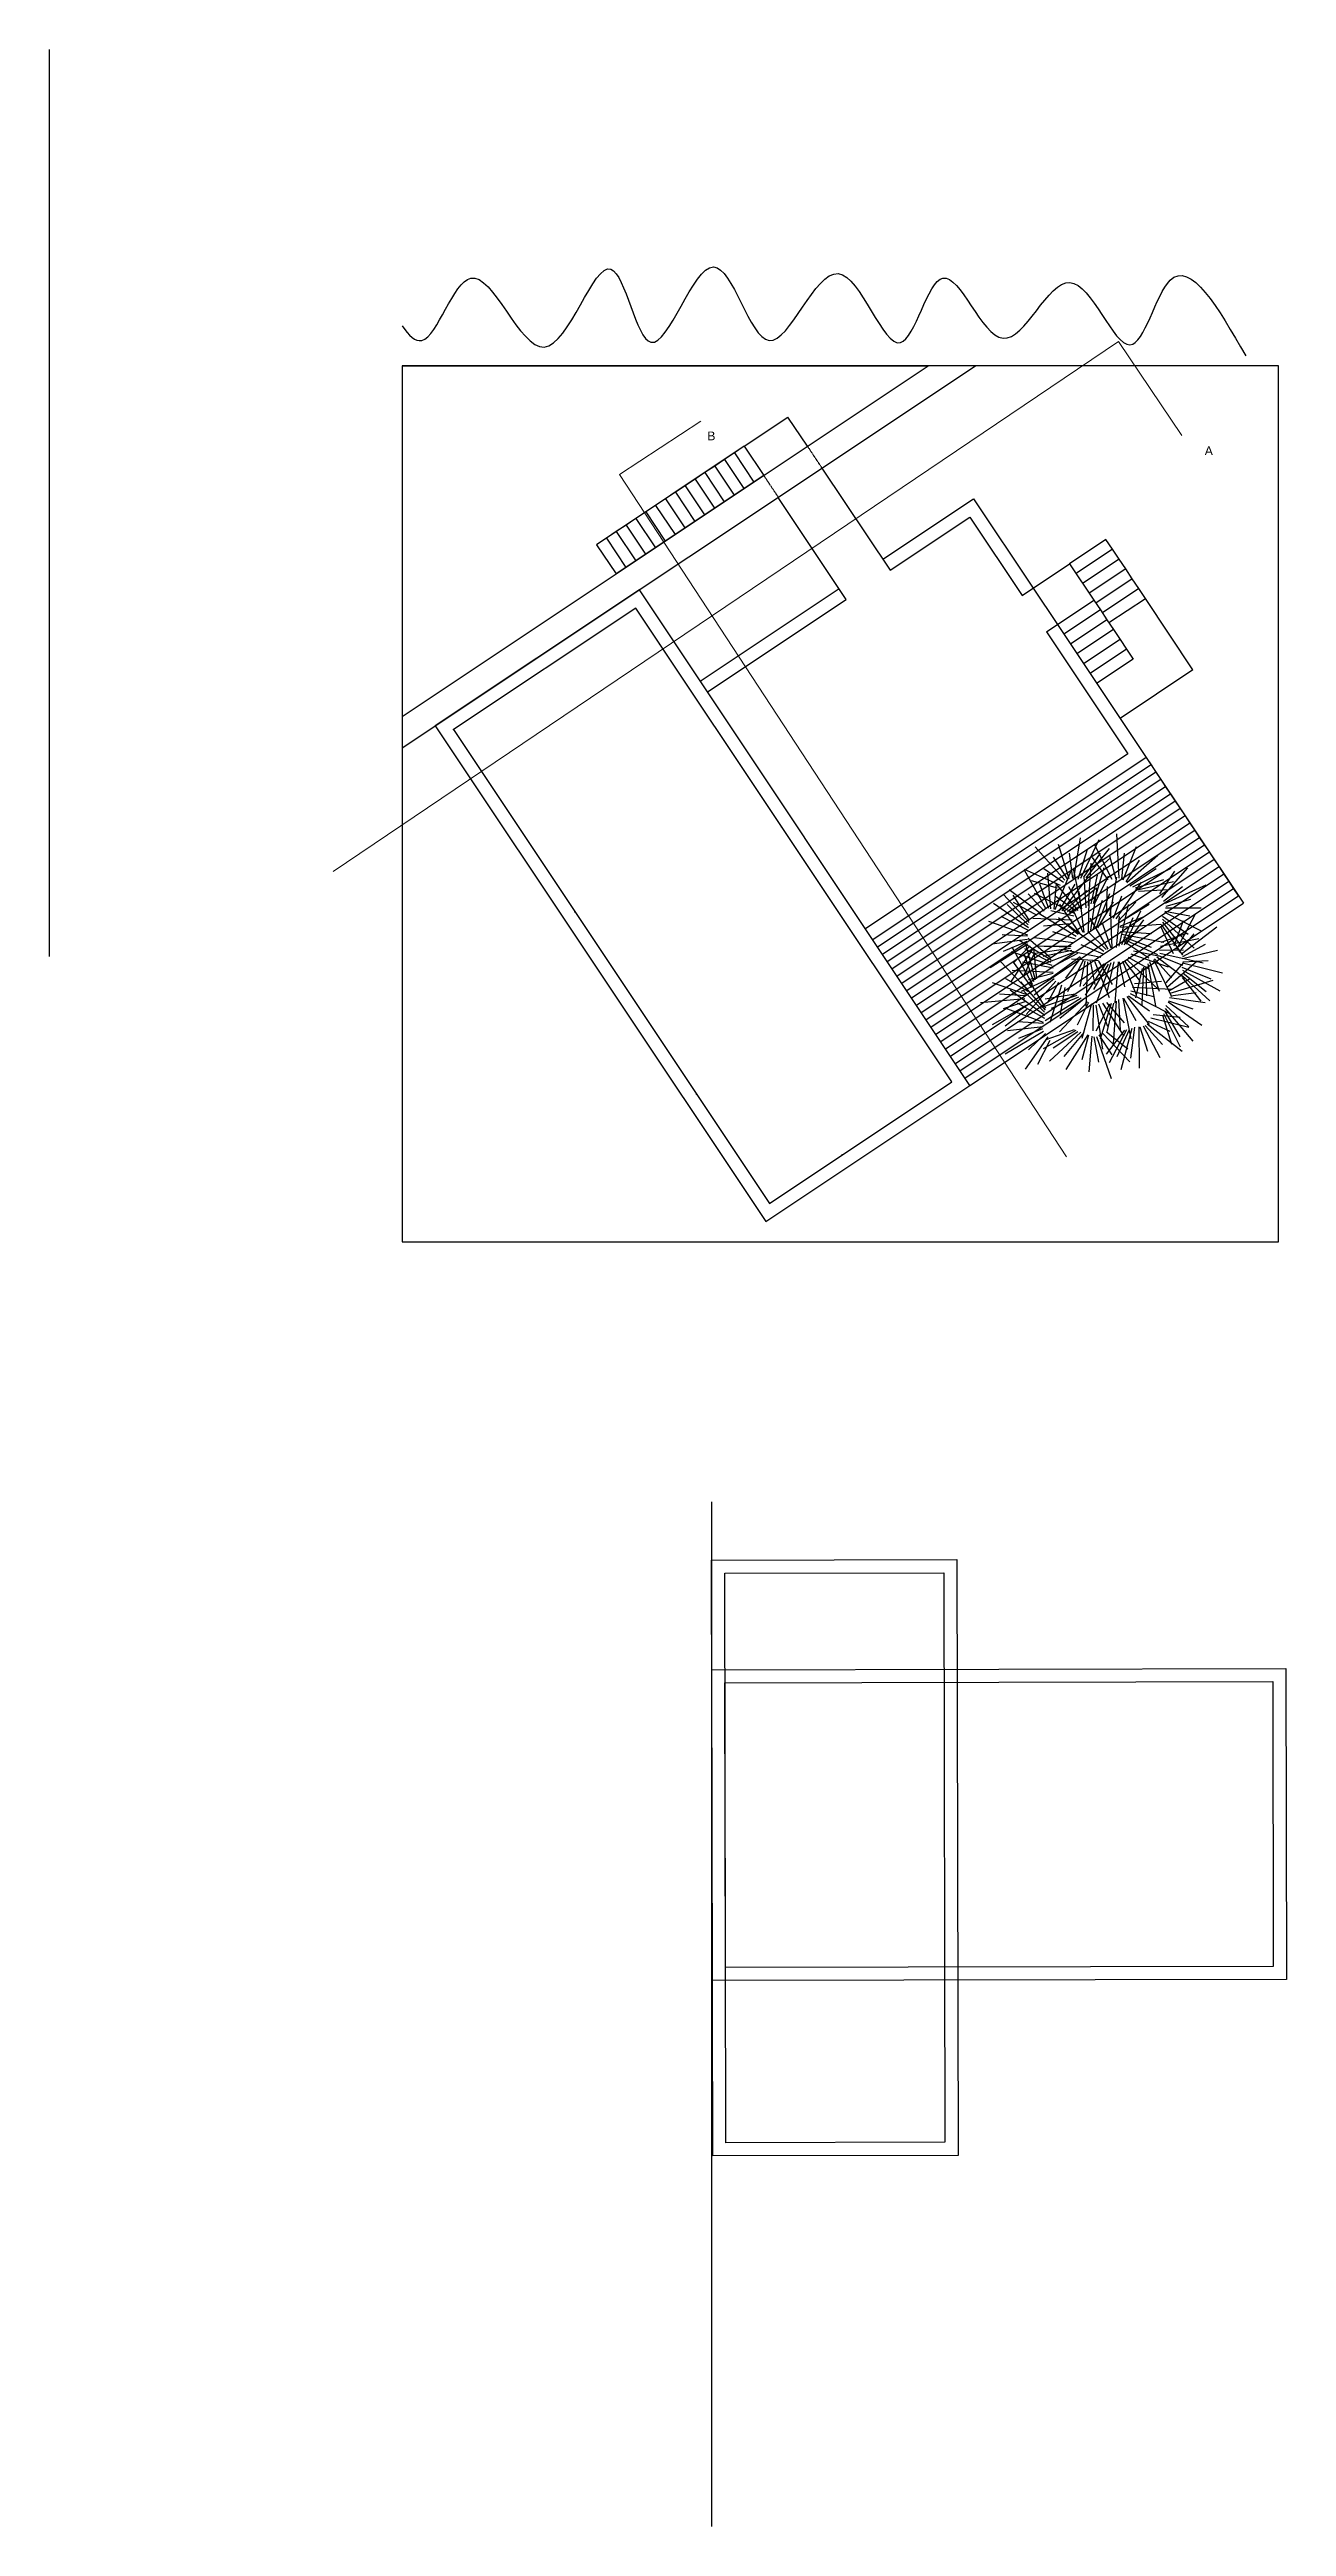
# Model space of a CAD drawing. Header units: inches. Extents: x -902 to 12417, y -2973 to 6117.
# Drawn here: x 2507 to 5330, y 462 to 6117 of the extents above; entities that cross this region are included whole.
import ezdxf

# ---------------------------------------------------------------- set-up
doc = ezdxf.new("R2010")
doc.units = ezdxf.units.IN
doc.header["$MEASUREMENT"] = 0
doc.linetypes.add('ACAD_ISO07W100', pattern=[3, 0, -3])
doc.linetypes.add('DOT2', pattern=[0.125, 0, -0.125])
doc.layers.add('FIORI', color=7, linetype='Continuous', lineweight=0, true_color=0xeb00eb)
doc.layers.add('PIANTE', color=7, linetype='Continuous', true_color=0x007a00)
doc.styles.get("Standard").update_dxf_attribs({"font": 'arial.ttf'})

msp = doc.modelspace()

# ---------------------------------------------------------------- texts
at = {"ltscale": 0.5, "char_height": 20, "attachment_point": 1}
for s, width, insert in [('B', 0.892, (4008, 5244.9)), ('A', 0.582, (5143.2, 5211.1))]:
    msp.add_mtext_dynamic_manual_height_columns(s, width=width, gutter_width=1, heights=[0], dxfattribs=dict(at, insert=insert))

# ---------------------------------------------------------------- blocks, each defined once
blk = doc.blocks.new('albero')
for p, q in [((69.828, 34.754), (69.986, 35.68)), ((69.994, 34.761), (70.406, 35.646)), ((70.862, 34.76), (70.815, 35.777)), ((69.627, 34.716), (68.951, 35.476)), ((69.684, 34.747), (69.365, 35.243)), ((69.728, 34.746), (69.484, 35.528)), ((69.806, 34.755), (69.733, 35.333)), ((69.927, 34.74), (70.145, 35.421)), ((70.061, 34.781), (70.442, 35.335)), ((70.116, 34.768), (70.644, 35.44)), ((70.16, 34.767), (70.671, 35.229)), ((70.169, 34.132), (70.225, 35.107)), ((70.613, 34.725), (70.26, 35.232)), ((70.707, 34.732), (70.3, 35.533)), ((70.8, 34.739), (70.65, 35.262)), ((70.925, 34.749), (70.99, 35.335)), ((70.959, 34.72), (71.261, 35.481)), ((71.025, 34.678), (71.332, 35.173)), ((71.042, 34.664), (71.747, 35.283)), ((69.524, 34.597), (68.704, 34.963)), ((69.2, 34.052), (68.704, 34.941)), ((69.456, 34.532), (68.863, 34.704)), ((69.262, 34.071), (69.058, 34.624)), ((69.593, 34.661), (69.147, 34.973)), ((69.305, 34.06), (69.236, 34.876)), ((69.382, 34.052), (69.437, 34.631)), ((69.404, 34.046), (69.759, 34.915)), ((69.927, 34.02), (69.411, 34.657)), ((69.498, 34.011), (69.858, 34.628)), ((69.568, 34.016), (70.162, 34.791)), ((69.688, 33.997), (70.349, 34.539)), ((69.996, 34.057), (69.715, 34.567)), ((70.017, 34.065), (69.822, 34.983)), ((70.114, 34.088), (70.066, 34.801)), ((70.222, 33.577), (70.363, 34.543)), ((70.223, 34.175), (70.373, 34.831)), ((70.279, 34.184), (70.522, 35.003)), ((70.321, 34.199), (70.625, 34.817)), ((70.577, 33.952), (70.601, 34.569)), ((70.656, 33.901), (70.814, 34.786)), ((70.796, 33.83), (71.372, 34.67)), ((71.11, 34.59), (71.708, 34.982)), ((71.175, 34.564), (72.052, 34.993)), ((71.24, 34.538), (71.884, 34.729)), ((71.274, 34.493), (72.107, 34.683)), ((71.308, 34.464), (71.996, 34.502)), ((71.797, 34.406), (72.138, 34.921)), ((71.838, 34.322), (72.433, 34.995)), ((71.88, 34.237), (72.31, 34.569)), ((71.921, 34.188), (72.849, 34.607)), ((68.8, 33.627), (67.995, 34.18)), ((68.813, 33.749), (68.237, 34.38)), ((68.791, 33.697), (68.308, 34.164)), ((69.074, 33.958), (68.352, 34.493)), ((68.821, 33.792), (68.45, 34.372)), ((68.993, 33.91), (68.451, 34.206)), ((69.154, 34.006), (68.787, 34.407)), ((69.845, 33.955), (68.935, 34.412)), ((69.884, 33.429), (69.018, 33.964)), ((69.832, 33.891), (69.304, 34.016)), ((69.885, 34.005), (69.406, 34.348)), ((69.972, 33.487), (69.514, 34.166)), ((69.637, 34.022), (70.129, 34.48)), ((69.731, 33.987), (70.33, 34.327)), ((70.044, 33.518), (69.808, 34.05)), ((70.065, 33.523), (69.951, 34.455)), ((70.164, 33.538), (70.178, 34.253)), ((70.281, 33.616), (70.487, 34.256)), ((70.337, 33.619), (70.65, 34.414)), ((70.38, 33.631), (70.737, 34.22)), ((70.707, 33.168), (70.664, 34.106)), ((70.735, 33.851), (70.93, 34.358)), ((70.84, 33.783), (71.245, 34.211)), ((70.849, 33.74), (71.55, 34.165)), ((70.868, 33.209), (71.081, 34.162)), ((70.985, 33.243), (71.358, 34.012)), ((71.898, 33.985), (72.734, 33.558)), ((71.906, 34.006), (72.479, 33.903)), ((71.92, 34.083), (72.739, 34.083)), ((71.935, 34.125), (72.503, 34.281)), ((72.178, 33.142), (72.602, 33.934)), ((68.779, 33.462), (67.892, 33.771)), ((68.809, 33.558), (68.174, 33.885)), ((68.775, 33.441), (68.193, 33.464)), ((69.307, 32.934), (68.789, 33.387)), ((69.793, 33.806), (68.895, 33.844)), ((69.82, 33.285), (68.929, 33.401)), ((69.753, 33.721), (69.139, 33.662)), ((69.866, 33.367), (69.351, 33.537)), ((69.929, 33.475), (69.482, 33.859)), ((70.519, 33.087), (69.696, 33.686)), ((70.567, 33.13), (70.15, 33.547)), ((70.611, 33.138), (70.205, 33.85)), ((70.685, 33.164), (70.491, 33.713)), ((70.806, 33.175), (70.874, 33.887)), ((70.877, 33.666), (71.42, 33.876)), ((70.881, 33.645), (71.818, 33.714)), ((70.892, 33.545), (71.605, 33.497)), ((70.928, 33.485), (71.886, 33.298)), ((70.929, 33.244), (71.182, 33.866)), ((70.963, 33.425), (71.593, 33.189)), ((70.964, 33.368), (71.743, 33.017)), ((71.029, 33.251), (71.429, 33.811)), ((71.806, 33.209), (72.686, 33.387)), ((71.811, 33.664), (72.1, 33.038)), ((71.824, 33.301), (72.406, 33.506)), ((71.826, 33.706), (72.309, 33.002)), ((71.854, 33.755), (72.269, 33.226)), ((71.855, 33.895), (72.44, 33.483)), ((71.855, 33.825), (72.577, 33.167)), ((72.119, 33.215), (72.333, 33.794)), ((72.237, 33.069), (72.58, 33.491)), ((72.289, 33.031), (73.097, 33.65)), ((68.784, 33.258), (67.922, 32.717)), ((68.771, 33.362), (67.959, 33.251)), ((68.8, 32.192), (68.149, 32.87)), ((68.762, 33.319), (68.22, 33.087)), ((68.885, 33.137), (68.388, 32.389)), ((69.333, 32.769), (68.406, 33.076)), ((68.893, 32.33), (68.426, 33.187)), ((68.832, 33.215), (68.452, 32.827)), ((68.87, 32.264), (68.452, 32.844)), ((69.311, 32.89), (68.582, 33.336)), ((69.361, 32.705), (68.66, 32.843)), ((68.937, 33.059), (68.67, 32.502)), ((68.917, 32.396), (68.698, 33.031)), ((69.305, 32.833), (68.71, 33.147)), ((68.96, 32.432), (68.733, 33.256)), ((69.755, 33.154), (68.909, 33.035)), ((68.987, 32.467), (68.919, 33.153)), ((69.848, 33.075), (68.938, 32.722)), ((69.724, 33.185), (69.036, 33.206)), ((69.786, 33.107), (69.128, 32.971)), ((69.773, 33.204), (69.155, 33.198)), ((69.973, 32.964), (69.217, 32.407)), ((69.911, 33.043), (69.282, 32.704)), ((70.444, 32.949), (69.564, 33.132)), ((69.988, 32.948), (69.64, 32.482)), ((70.05, 32.901), (69.685, 32.168)), ((70.391, 32.872), (69.775, 32.913)), ((70.081, 32.869), (69.967, 32.291)), ((70.497, 33.027), (69.995, 33.236)), ((70.512, 32.806), (70.043, 32.302)), ((70.557, 32.809), (70.089, 32.094)), ((70.144, 32.853), (70.105, 31.836)), ((70.207, 32.868), (70.312, 32.335)), ((70.613, 32.801), (70.281, 32.216)), ((70.301, 32.868), (70.638, 32.035)), ((70.678, 32.827), (70.343, 31.91)), ((70.394, 32.867), (70.703, 32.332)), ((70.743, 32.853), (70.584, 32.156)), ((70.843, 32.848), (70.765, 31.912)), ((70.865, 32.849), (70.987, 32.28)), ((70.941, 32.865), (71.252, 32.107)), ((70.974, 33.325), (71.545, 32.94)), ((70.986, 32.867), (71.346, 32.401)), ((71.039, 32.904), (71.778, 32.204)), ((71.069, 32.961), (71.539, 32.689)), ((71.131, 33.031), (71.98, 32.737)), ((71.194, 33.101), (71.799, 32.981)), ((71.519, 32.803), (71.697, 31.843)), ((71.561, 32.858), (71.779, 32.178)), ((71.65, 32.904), (72.059, 32.059)), ((71.669, 32.917), (72.063, 32.489)), ((71.727, 32.969), (72.379, 32.474)), ((71.763, 32.994), (72.311, 32.775)), ((71.788, 33.117), (72.331, 33.122)), ((71.791, 33.052), (72.783, 32.826)), ((71.938, 32.371), (72.344, 32.836)), ((71.968, 32.282), (72.646, 32.871)), ((72.312, 32.928), (73.11, 33.115)), ((72.313, 32.828), (73.225, 32.603)), ((72.315, 32.85), (72.897, 32.881)), ((72.317, 32.972), (72.834, 33.254)), ((68.747, 32.107), (67.973, 32.375)), ((68.786, 32.175), (68.278, 32.46)), ((69.358, 32.605), (68.421, 32.655)), ((69.181, 31.75), (68.623, 32.397)), ((69.378, 32.507), (68.63, 32.173)), ((69.42, 32.41), (68.743, 31.65)), ((69.36, 32.583), (68.795, 32.444)), ((69.191, 31.794), (68.836, 32.384)), ((69.382, 32.463), (68.926, 32.089)), ((69.478, 32.382), (69.221, 31.904)), ((69.55, 32.322), (69.282, 31.465)), ((69.622, 32.262), (69.521, 31.653)), ((71.173, 32.274), (72.07, 32.229)), ((71.213, 32.359), (71.828, 32.413)), ((71.387, 32.701), (71.239, 32.028)), ((71.424, 32.726), (71.384, 31.872)), ((71.476, 32.747), (71.487, 32.075)), ((71.998, 32.193), (72.468, 32.465)), ((72.032, 32.138), (73.008, 32.43)), ((72.292, 32.73), (72.955, 32.463)), ((72.302, 32.495), (72.726, 31.952)), ((72.306, 32.54), (72.938, 31.964)), ((72.308, 32.662), (73.161, 32.187)), ((72.323, 32.593), (72.848, 32.174)), ((68.712, 32.008), (67.698, 31.916)), ((68.746, 31.855), (67.964, 31.413)), ((68.72, 32.072), (68.131, 32.111)), ((68.735, 31.948), (68.22, 31.775)), ((69.14, 31.465), (68.262, 31.797)), ((68.757, 31.761), (68.267, 31.386)), ((69.166, 31.629), (68.376, 32.203)), ((69.173, 31.56), (68.547, 31.904)), ((69.159, 31.699), (68.688, 32.178)), ((69.896, 32.085), (69.087, 31.81)), ((70.002, 32.024), (69.174, 31.508)), ((69.86, 32.11), (69.179, 32.002)), ((69.935, 32.044), (69.314, 31.788)), ((70.145, 31.939), (69.507, 31.25)), ((70.07, 32.005), (69.515, 31.554)), ((70.163, 31.926), (69.909, 31.403)), ((70.233, 31.891), (70.011, 31.103)), ((70.27, 31.866), (70.266, 31.277)), ((70.642, 31.886), (70.332, 31.27)), ((70.334, 31.862), (70.485, 30.855)), ((70.393, 31.889), (70.596, 31.384)), ((70.683, 31.9), (70.434, 31.083)), ((70.485, 31.905), (70.972, 31.151)), ((70.578, 31.922), (70.981, 31.455)), ((70.739, 31.909), (70.584, 31.254)), ((70.794, 31.952), (70.73, 30.977)), ((70.85, 31.995), (70.892, 31.282)), ((70.947, 32.018), (71.134, 31.097)), ((70.968, 32.025), (71.244, 31.513)), ((71.037, 32.061), (71.547, 31.421)), ((71.079, 32.076), (71.555, 31.729)), ((71.12, 32.126), (72.026, 31.661)), ((71.133, 32.189), (71.66, 32.06)), ((71.874, 31.673), (72.26, 30.911)), ((71.909, 31.717), (72.25, 31.138)), ((71.918, 31.787), (72.547, 31.039)), ((71.928, 31.856), (72.453, 31.371)), ((71.983, 31.94), (72.755, 31.406)), ((71.993, 31.96), (72.547, 31.782)), ((72.017, 32.034), (72.829, 31.925)), ((72.037, 32.074), (72.621, 32.153)), ((69.14, 31.261), (68.264, 30.742)), ((69.129, 31.365), (68.315, 31.275)), ((69.135, 31.443), (68.554, 31.482)), ((69.119, 31.322), (68.572, 31.104)), ((69.237, 31.137), (68.72, 30.402)), ((69.186, 31.216), (68.796, 30.839)), ((69.877, 31.282), (69.134, 30.862)), ((69.837, 31.3), (69.189, 31.067)), ((69.993, 31.243), (69.276, 30.581)), ((69.923, 31.25), (69.361, 30.882)), ((70.063, 31.236), (69.602, 30.69)), ((70.149, 31.186), (69.651, 30.39)), ((70.169, 31.177), (70.017, 30.615)), ((70.245, 31.156), (70.174, 30.34)), ((70.285, 31.138), (70.391, 30.558)), ((70.349, 31.146), (70.686, 30.185)), ((70.402, 31.183), (70.696, 30.726)), ((70.49, 31.217), (71.109, 30.566)), ((70.991, 31.292), (70.57, 30.747)), ((70.577, 31.25), (71.061, 30.866)), ((71.035, 31.299), (70.635, 30.544)), ((71.091, 31.296), (70.815, 30.684)), ((71.153, 31.328), (70.906, 30.384)), ((71.216, 31.36), (71.122, 30.652)), ((71.316, 31.364), (71.325, 30.425)), ((71.338, 31.368), (71.512, 30.812)), ((71.413, 31.39), (71.792, 30.664)), ((71.456, 31.397), (71.858, 30.965)), ((71.506, 31.438), (72.307, 30.81)), ((71.531, 31.498), (72.024, 31.271)), ((71.586, 31.573), (72.459, 31.359)), ((71.642, 31.649), (72.256, 31.586)), ((71.854, 31.633), (72.057, 30.975)), ((69.287, 31.058), (69.005, 30.508))]:
    blk.add_line(p, q)

# ---------------------------------------------------------------- linework, layer by layer
for p, q in [((2507.1, 4046.1), (2507.1, 6117)), ((3311.9, 5394.6), (4511.9, 5394.6)), ((3311.9, 5394.6), (3311.9, 4594.6)), ((3311.9, 4594.6), (4511.9, 5394.6)), ((3311.9, 4522.5), (4620.1, 5394.6)), ((4092.3, 5211.1), (4192.2, 5277.6)), ((4236.6, 5211.1), (4192.2, 5277.6)), ((4092.3, 5211.1), (3755.4, 4986.4)), ((4092.3, 5211.1), (4136.7, 5144.5)), ((4269.8, 5161.1), (4425.2, 4928.2)), ((4136.7, 5144.5), (3799.7, 4919.8)), ((4325.3, 4861.6), (4170, 5094.6)), ((4408.5, 4953.1), (4615.7, 5091.2)), ((4615.7, 5091.2), (4751.5, 4887.6)), ((4425.2, 4928.2), (4607.4, 5049.6)), ((4607.4, 5049.6), (4726.5, 4870.9)), ((3755.4, 4986.4), (3799.7, 4919.8)), ((3991.7, 4675.2), (4308.7, 4886.6)), ((4008.3, 4650.3), (4325.3, 4861.6)), ((4782, 4787.7), (4967.9, 4508.8)), ((4806.9, 4804.4), (5009.5, 4500.5)), ((4967.9, 4508.8), (4368.9, 4109.4)), ((5009.5, 4500.5), (4385.5, 4084.5)), ((5009.5, 4500.5), (5231.4, 4167.9)), ((4607.4, 3751.6), (5231.4, 4167.9)), ((4017.7, 2801.4), (4017.7, 461.9))]:
    msp.add_line(p, q)
at = {"ltscale": 0.5}
for p, q in [((4092.3, 5211.1), (4069.9, 5196.1)), ((4002.5, 5151.1), (3980, 5136.2)), ((4024.9, 5166.1), (4002.5, 5151.1)), ((4002.5, 5151.1), (4046.9, 5084.6)), ((4047.4, 5181.1), (4024.9, 5166.1)), ((4024.9, 5166.1), (4069.3, 5099.6)), ((4069.9, 5196.1), (4047.4, 5181.1)), ((4047.4, 5181.1), (4091.8, 5114.5)), ((4069.9, 5196.1), (4114.3, 5129.5)), ((3912.6, 5091.2), (3890.2, 5076.3)), ((3935.1, 5106.2), (3912.6, 5091.2)), ((3912.6, 5091.2), (3957, 5024.7)), ((3957.6, 5121.2), (3935.1, 5106.2)), ((3935.1, 5106.2), (3979.5, 5039.7)), ((3980, 5136.2), (3957.6, 5121.2)), ((3957.6, 5121.2), (4001.9, 5054.6)), ((3980, 5136.2), (4024.4, 5069.6)), ((3845.2, 5046.3), (3822.8, 5031.3)), ((3867.7, 5061.3), (3845.2, 5046.3)), ((3845.2, 5046.3), (3889.6, 4979.7)), ((3890.2, 5076.3), (3867.7, 5061.3)), ((3867.7, 5061.3), (3912.1, 4994.7)), ((3890.2, 5076.3), (3934.5, 5009.7)), ((3777.8, 5001.4), (3755.4, 4986.4)), ((3755.4, 4986.4), (3799.7, 4919.8)), ((3800.3, 5016.4), (3777.8, 5001.4)), ((3777.8, 5001.4), (3822.2, 4934.8)), ((3822.8, 5031.3), (3800.3, 5016.4)), ((3800.3, 5016.4), (3844.7, 4949.8)), ((3822.8, 5031.3), (3867.1, 4964.8)), ((4917.9, 4998.5), (4834.7, 4943)), ((4932.8, 4976), (4917.9, 4998.5)), ((4726.5, 4870.9), (4834.4, 4943.1)), ((4834.4, 4943.1), (4890, 4860.1)), ((4932.8, 4976), (4849.6, 4920.6)), ((4947.8, 4953.6), (4864.6, 4898.1)), ((4962.8, 4931.1), (4879.6, 4875.6)), ((4947.8, 4953.6), (4932.8, 4976)), ((4962.8, 4931.1), (4947.8, 4953.6)), ((4977.8, 4908.7), (4962.8, 4931.1)), ((4751.5, 4887.6), (4807.1, 4804.6)), ((4977.8, 4908.7), (4894.6, 4853.2)), ((4992.8, 4886.2), (4909.6, 4830.7)), ((4924.4, 4808.5), (5007.7, 4863.7)), ((4992.8, 4886.2), (4977.8, 4908.7)), ((5007.7, 4863.7), (4992.8, 4886.2)), ((5116.1, 4700.5), (5007.7, 4863.7)), ((4782, 4787.7), (4890, 4860.1)), ((4905, 4837.6), (4821.7, 4782.2)), ((4919.9, 4815.2), (4836.7, 4759.7)), ((4890, 4860.1), (4905, 4837.6)), ((4905, 4837.6), (4919.9, 4815.2)), ((4919.9, 4815.2), (4934.9, 4792.7)), ((4934.9, 4792.7), (4851.7, 4737.2)), ((4949.9, 4770.2), (4866.7, 4714.8)), ((4934.9, 4792.7), (4949.9, 4770.2)), ((4949.9, 4770.2), (4964.9, 4747.8)), ((4964.9, 4747.8), (4881.7, 4692.3)), ((4979.8, 4725.3), (4896.6, 4669.8)), ((5116.1, 4700.5), (4950, 4589.8)), ((4964.9, 4747.8), (4979.8, 4725.3)), ((5020.6, 4483.8), (4396.6, 4067.8)), ((5009.5, 4500.5), (5020.6, 4483.8)), ((5020.6, 4483.8), (5031.7, 4467.2)), ((5031.7, 4467.2), (4407.7, 4051.2)), ((5042.8, 4450.6), (4418.8, 4034.5)), ((5053.9, 4433.9), (4429.9, 4017.9)), ((5065, 4417.3), (4441, 4001.3)), ((5031.7, 4467.2), (5042.8, 4450.6)), ((5042.8, 4450.6), (5053.9, 4433.9)), ((5053.9, 4433.9), (5065, 4417.3)), ((5065, 4417.3), (5076.1, 4400.7)), ((5076.1, 4400.7), (4452.1, 3984.6)), ((5087.2, 4384), (4463.2, 3968)), ((5098.3, 4367.4), (4474.3, 3951.3)), ((5076.1, 4400.6), (5087.2, 4384)), ((5087.2, 4384), (5098.3, 4367.4)), ((5098.3, 4367.4), (5109.4, 4350.7)), ((5109.4, 4350.7), (4485.3, 3934.7)), ((5120.5, 4334.1), (4496.4, 3918)), ((5131.6, 4317.5), (4507.6, 3901.4)), ((5142.7, 4300.8), (4518.6, 3884.8)), ((5109.4, 4350.7), (5120.5, 4334.1)), ((5120.5, 4334.1), (5131.6, 4317.5)), ((5131.6, 4317.4), (5142.7, 4300.8)), ((5142.7, 4300.8), (5153.8, 4284.2)), ((5153.8, 4284.2), (4529.7, 3868.1)), ((5164.9, 4267.5), (4540.8, 3851.5)), ((5176, 4250.9), (4551.9, 3834.8)), ((5153.8, 4284.1), (5164.9, 4267.5)), ((5164.9, 4267.5), (5176, 4250.9)), ((5175.9, 4250.9), (5187, 4234.2)), ((5187, 4234.2), (4563, 3818.2)), ((5198.1, 4217.6), (4574.1, 3801.6)), ((5209.2, 4200.9), (4585.2, 3784.9)), ((5187, 4234.2), (5198.1, 4217.6)), ((5198.1, 4217.6), (5209.2, 4200.9)), ((5209.2, 4200.9), (5220.3, 4184.3)), ((5220.3, 4184.3), (4596.3, 3768.3))]:
    msp.add_line(p, q, dxfattribs=at)
at = {"linetype": 'ACAD_ISO07W100', "ltscale": 30}
for p, q in [((4236.6, 5211.1), (4269.8, 5161.1)), ((4136.7, 5144.5), (4170, 5094.6))]:
    msp.add_line(p, q, dxfattribs=at)
at = {"linetype": 'ACAD_ISO07W100'}
msp.add_line((4236.6, 5211.1), (4269.8, 5161.1), dxfattribs=at)
at = {"linetype": 'DOT2', "ltscale": 0.5}
for p, q in [((4236.6, 5211.1), (4269.8, 5161.1)), ((4136.7, 5144.5), (4170, 5094.6))]:
    msp.add_line(p, q, dxfattribs=at)
for points in [[(3311.9, 3394.6), (5311.9, 3394.6), (5311.9, 5394.6), (3311.9, 5394.6)], [(3853, 4883.2), (3387, 4572.6), (4141.4, 3441), (4607.4, 3751.6)], [(3844.7, 4841.6), (3428.6, 4564.3), (4149.8, 3482.6), (4565.8, 3760)], [(4017.7, 2668), (4577.7, 2669.2), (4580.5, 1309.2), (4020.5, 1308)], [(4047.8, 2638.1), (4547.8, 2639.1), (4550.4, 1339.1), (4050.4, 1338.1)], [(4019.7, 1708), (4018.2, 2418), (5328.2, 2420.7), (5329.7, 1710.7)], [(4049.6, 1738.1), (4048.3, 2388.1), (5298.3, 2390.7), (5299.6, 1740.7)]]:
    msp.add_lwpolyline(points, close=True)
at = {"ltscale": 0.5}
msp.add_open_spline([(3311.9, 5486), (3326.9, 5463.6), (3379.5, 5413.4), (3472, 5743.5), (3640.2, 5256.9), (3791.8, 5783.9), (3873.1, 5284.4), (4026.8, 5792.1), (4142.5, 5290.1), (4307.5, 5769.3), (4449.7, 5300.6), (4540.5, 5731), (4683.2, 5320), (4836.3, 5723.5), (4977.6, 5316.9), (5066.1, 5714.9), (5173.9, 5527.2), (5236.9, 5417.4)], degree=3, knots=[7.920784, 7.920784, 7.920784, 7.920784, 8.633191, 10.442481, 12.743206, 15.085486, 16.988292, 19.222702, 21.326236, 23.518318, 25.640898, 27.402385, 29.342638, 31.327077, 33.303565, 35.037706, 37.480987, 37.480987, 37.480987, 37.480987], dxfattribs=at)
for p in [(3900.1, 4758.4), (3428.6, 4564.3), (4177.5, 4342.4), (3706, 4148.2), (4454.8, 3926.4), (3983.3, 3732.2), (4316.2, 3593.5)]:
    msp.add_point(p)
at = {"layer": 'FIORI', "color": 6}
for p, q in [((3153.9, 4240.4), (4946.1, 5450.2)), ((4946.1, 5450.2), (5090.7, 5236)), ((3807.4, 5147.1), (3993, 5268.7)), ((3807.4, 5147.1), (4827.7, 3588.6))]:
    msp.add_line(p, q, dxfattribs=at)

# ---------------------------------------------------------------- block references
at = {"layer": 'PIANTE', "xscale": 100, "yscale": 100, "zscale": 100}
msp.add_blockref('albero', (-2138.6, 749), dxfattribs=at)

msp.set_redraw_order([(e.dxf.handle, doc.entitydb.next_handle()) for e in msp.query("TEXT MTEXT ATTDEF DIMENSION ARC_DIMENSION")])  # texts and dimensions are drawn at this point

doc.saveas('drawing.dxf')
